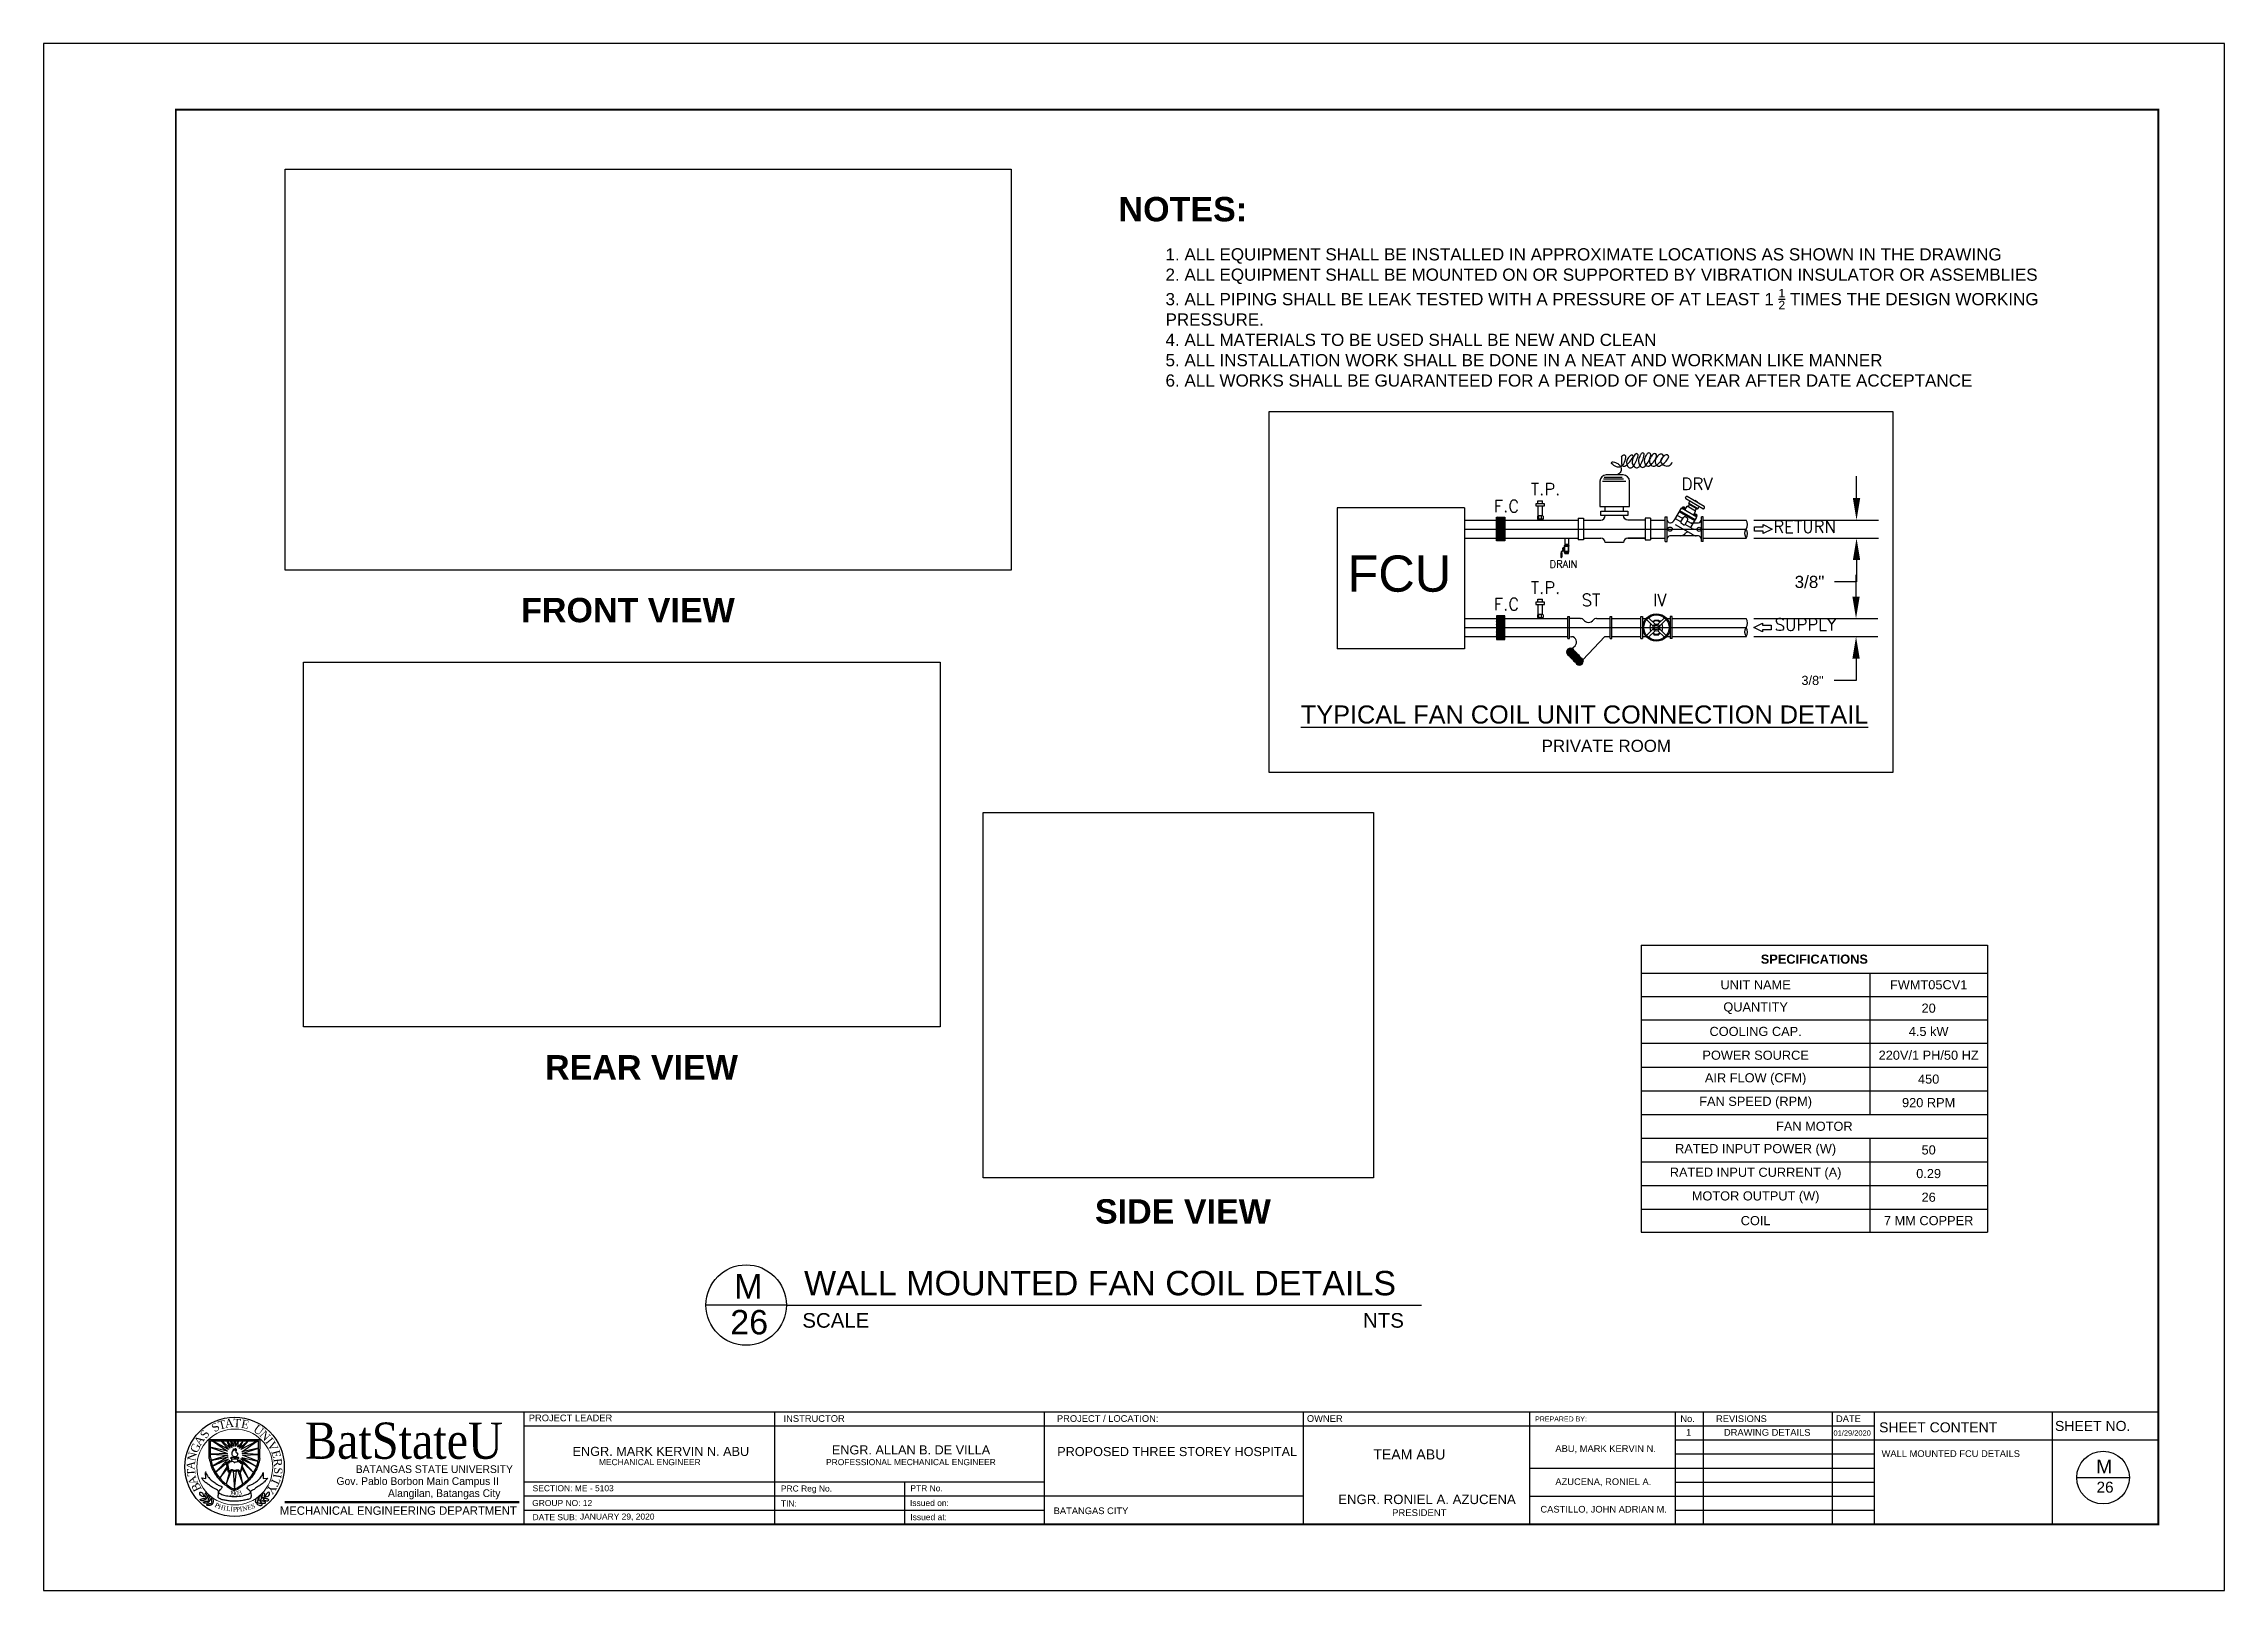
# Model space of a CAD drawing. Header units: inches. Extents: x 57.1 to 75, y 29.6 to 42.3.
import ezdxf
from ezdxf.enums import TextEntityAlignment as Align

# ---------------------------------------------------------------- set-up
doc = ezdxf.new("R2010")
doc.units = ezdxf.units.IN
doc.header["$MEASUREMENT"] = 0
for name, color, linetype in [('.1', 1, 'Continuous'), ('AC.REF.1ST.', 7, 'Continuous'), ('MH-SARR', 7, 'Continuous'), ('MH-VALVE', 7, 'Continuous'), ('template', 7, 'Continuous')]:
    doc.layers.add(name, color=color, linetype=linetype)
doc.styles.add('arial', font='arial.ttf')
doc.styles.add('CGOTHIC', font='GOTHIC.TTF')
doc.styles.add('GARAMOND', font='GARA.TTF')
doc.styles.add('ROMANS', font='romans.shx', dxfattribs={"width": 0.8, "height": 100})
doc.dimstyles.get("Standard").update_dxf_attribs({"dimtxt": 0.18, "dimasz": 0.18, "dimexe": 0.18, "dimexo": 0.0625, "dimgap": 0.09, "dimtad": 0, "dimtih": 1, "dimtoh": 1, "dimdec": 4, "dimzin": 0, "dimdsep": 46, "dimtxsty": 'Standard', "dimcen": 0.09, "dimadec": 0, "dimazin": 0, "dimtfac": 1, "dimtdec": 4, "dimtofl": 0, "dimtmove": 0, "dimatfit": 3, "dimfxl": 1, "dimtolj": 1, "dimtzin": 0, "dimarcsym": 0})
picture_1 = doc.add_image_def('image1.png', size_in_pixel=(846, 467))
picture_2 = doc.add_image_def('image2.png', size_in_pixel=(421, 394))
picture_3 = doc.add_image_def('image3.png', size_in_pixel=(700, 401))

msp = doc.modelspace()

# ---------------------------------------------------------------- texts
at = {"style": 'ROMANS'}
for s, height, p in [('T.P.', 0.099, (69.26619, 38.56269)), ('DRV', 0.099, (70.50322, 38.60612)), ('F.C', 0.099, (68.96274, 38.42342)), ('RETURN', 0.099, (71.25611, 38.25552)), ('DRAIN', 0.05861, (69.42162, 37.96821)), ('T.P.', 0.099, (69.26619, 37.75471)), ('F.C', 0.099, (68.96274, 37.61909)), ('ST', 0.099, (69.68329, 37.65352)), ('IV', 0.099, (70.26893, 37.65352)), ('SUPPLY', 0.099, (71.26754, 37.45206))]:
    msp.add_text(s, height=height, dxfattribs=at).set_placement(p)
at = {"ltscale": 0.02, "style": 'arial'}
for s, height, p in [('FCU', 0.297, (67.76099, 37.77131)), ('%%UTYPICAL FAN COIL UNIT CONNECTION DETAIL', 0.1485, (67.37896, 36.68966))]:
    msp.add_text(s, height=height, dxfattribs=at).set_placement(p)
at = {"attachment_point": 1, "style": 'arial'}
for s, width, gutter_width, heights, insert, char_height in [('{\\fArial|b1|i0|c0|p34;NOTES:}', 6.3751209, 0, [0.43703], (65.8828, 41.0098), 0.2), ('\\A1;1. ALL EQUIPMENT SHALL BE INSTALLED IN APPROXIMATE LOCATIONS AS SHOWN IN THE DRAWING\\P2. ALL EQUIPMENT SHALL BE MOUNTED ON OR SUPPORTED BY VIBRATION INSULATOR OR ASSEMBLIES\\P3. ALL PIPING SHALL BE LEAK TESTED WITH A PRESSURE OF AT LEAST 1 {\\H0.7x;\\S1/2;} TIMES THE DESIGN WORKING PRESSURE.\\P4. ALL MATERIALS TO BE USED SHALL BE NEW AND CLEAN\\P5. ALL INSTALLATION WORK SHALL BE DONE IN A NEAT AND WORKMAN LIKE MANNER \\P6. ALL WORKS SHALL BE GUARANTEED FOR A PERIOD OF ONE YEAR AFTER DATE ACCEPTANCE', 7.1750681, 1, [0], (66.26848, 40.58906), 0.1), ('{\\fArial|b1|i0|c0|p34;FRONT VIEW}', 2.5565789, 1, [0], (60.97998, 37.72053), 0.2), ('{\\fArial|b1|i0|c0|p34;REAR VIEW}', 2.5565789, 1, [0], (61.17644, 33.96931), 0.2), ('{\\fArial|b1|i0|c0|p34;SIDE VIEW}', 2.5565789, 1, [0], (65.68924, 32.78723), 0.2), ('M', 0.2, 1, [0], (62.72861, 32.17233), 0.2), ('WALL MOUNTED FAN COIL DETAILS', 5.5498971, 1, [0], (63.30184, 32.1989), 0.2), ('26', 0.2, 1, [0], (62.69644, 31.87843), 0.2), ('SCALE                                                                                       NTS', 5.0445619, 1, [0], (63.28821, 31.85305), 0.12)]:
    msp.add_mtext_dynamic_manual_height_columns(s, width=width, gutter_width=gutter_width, heights=heights, dxfattribs=dict(at, insert=insert, char_height=char_height))
at = {"insert": (69.35559, 36.55651), "char_height": 0.099, "attachment_point": 1}
msp.add_mtext_dynamic_manual_height_columns('{\\fArial|b0|i0|c0|p34;PRIVATE ROOM}', width=1.4492577, gutter_width=1, heights=[0], dxfattribs=at)
at = {"layer": 'template', "style": 'arial'}
for s, height, p in [('PROJECT LEADER', 0.0548152, (61.04333, 30.9655)), ('INSTRUCTOR', 0.054804, (63.13412, 30.96062)), ('PROJECT / LOCATION:', 0.0548037, (65.37707, 30.96062)), ('PROJECT / LOCATION:', 0.0548037, (65.37707, 30.96062)), ('PROJECT / LOCATION:', 0.0548037, (65.37707, 30.96062)), ('OWNER', 0.054804, (67.42855, 30.96062)), ('PREPARED BY: ', 0.0411027, (69.30176, 30.9638)), ('No.', 0.054804, (70.4931, 30.95922)), ('REVISIONS', 0.054804, (70.78608, 30.95922)), ('DATE', 0.054804, (71.77055, 30.95922)), ('SHEET NO.', 0.082205, (73.56764, 30.88604)), ('1', 0.0548, (70.54037, 30.84751)), ('DRAWING DETAILS', 0.0548037, (70.85099, 30.84669)), ('01/29/2020', 0.043843, (71.7499, 30.84687)), ('SHEET CONTENT', 0.0822055, (72.12434, 30.87463)), ('ENGR. MARK KERVIN N. ABU', 0.0743713, (61.40283, 30.68125)), ('MECHANICAL ENGINEER', 0.0495808, (61.61853, 30.60539)), ('PROFESSIONAL MECHANICAL ENGINEER', 0.0495808, (63.48269, 30.60539)), ('ENGR. ALLAN B. DE VILLA', 0.0743713, (63.53054, 30.69343)), ('PROPOSED THREE STOREY HOSPITAL', 0.0743713, (65.37976, 30.67973)), ('TEAM ABU', 0.082887, (67.97304, 30.65195)), ('ABU, MARK KERVIN N.', 0.0548037, (69.46761, 30.71357)), ('WALL MOUNTED FCU DETAILS', 0.0548037, (72.14444, 30.67259)), ('M', 0.1125, (73.90598, 30.53694)), ('SECTION: ME - 5103', 0.0495808, (61.07475, 30.39132)), ('PRC Reg No.', 0.0495808, (63.11228, 30.38893)), ('PTR No.', 0.049581, (64.17481, 30.39132)), ('AZUCENA, RONIEL A.', 0.0548037, (69.46761, 30.44218)), ('26', 0.090004, (73.90868, 30.3796)), ('GROUP NO: 12', 0.0495808, (61.07142, 30.26999)), ('TIN:', 0.049581, (63.11228, 30.26591)), ('Issued on:', 0.049581, (64.17148, 30.26999)), ('BATANGAS CITY', 0.0548037, (65.35048, 30.20364)), ('ENGR. RONIEL A. AZUCENA', 0.0775818, (67.6854, 30.28607)), ('PRESIDENT', 0.055859, (68.12761, 30.18794)), ('CASTILLO, JOHN ADRIAN M.', 0.0548037, (69.34503, 30.21642)), ('DATE SUB:', 0.049581, (61.07417, 30.15402)), ('JANUARY 29, 2020', 0.0495808, (61.46293, 30.15878)), ('Issued at:', 0.049581, (64.17426, 30.15402))]:
    msp.add_text(s, height=height, dxfattribs=at).set_placement(p)
at = {"layer": 'template', "width": 1}
for s, height, style, p in [('BatStateU', 0.297489, 'GARAMOND', (60.01841, 30.65769)), ('BATANGAS STATE UNIVERSITY', 0.0633222, 'CGOTHIC', (60.26827, 30.54114)), ('Gov. Pablo Borbon Main Campus II', 0.0633222, 'CGOTHIC', (60.13143, 30.44287)), ('Alangilan, Batangas City', 0.0633222, 'CGOTHIC', (60.3492, 30.34389))]:
    msp.add_text(s, height=height, dxfattribs=dict(at, style=style)).set_placement(p, align=Align.CENTER)
at = {"layer": 'template', "attachment_point": 1}
for s, insert, char_height, width, rotation in [('{\\fTimes New Roman|b0|i0|c0|p18;T}', (58.48699, 30.96236), 0.0679829, 5.3490982, 14.44799), ('{\\fTimes New Roman|b0|i0|c0|p18;A}', (58.54524, 30.97984), 0.0679829, 5.3490982, 5.718517), ('{\\fTimes New Roman|b0|i0|c0|p18;T}', (58.62026, 30.9861), 0.0679829, 0.057557, 356.815034), ('{\\fTimes New Roman|b0|i0|c0|p18;E}', (58.69175, 30.98091), 0.0679829, 5.3490982, 348.690449), ('{\\fTimes New Roman|b0|i0|c0|p18;G}', (58.26089, 30.72706), 0.0679829, 5.3490982, 65.934744), ('{\\fTimes New Roman|b0|i0|c0|p18;A}', (58.29056, 30.7968), 0.0679829, 5.3490982, 56.110392), ('{\\fTimes New Roman|b0|i0|c0|p18;S}', (58.34018, 30.85573), 0.0679829, 5.3490982, 56.110392), ('{\\fTimes New Roman|b0|i0|c0|p18;S}', (58.43007, 30.9305), 0.0679829, 5.3490982, 33.231794), ('{\\fTimes New Roman|b0|i0|c0|p18;U}', (58.8165, 30.94332), 0.0679829, 5.3490982, 323.501255), ('{\\fTimes New Roman|b0|i0|c0|p18;N}', (58.87718, 30.89696), 0.0679829, 5.3490982, 314.135636), ('{\\fTimes New Roman|b0|i0|c0|p18;I}', (58.93129, 30.84035), 0.0679829, 5.3490982, 308.645401), ('{\\fTimes New Roman|b0|i0|c0|p18;V}', (58.95498, 30.80985), 0.0679829, 5.3490982, 298.200173), ('{\\fTimes New Roman|b0|i0|c0|p18;A}', (58.23306, 30.56975), 0.0679829, 5.3490982, 85.537049), ('{\\fTimes New Roman|b0|i0|c0|p18;N}', (58.2386, 30.64807), 0.0679829, 5.3490982, 77.561612), ('{\\fTimes New Roman|b0|i0|c0|p18;E}', (58.99547, 30.73565), 0.0679829, 5.3490982, 285.478678), ('{\\fTimes New Roman|b0|i0|c0|p18;R}', (59.01494, 30.66506), 0.0679829, 5.3490982, 276.199548), ('{\\fTimes New Roman|b0|i0|c0|p18;T}', (58.24221, 30.51189), 0.0679829, 5.3490982, 94.266522), ('{\\fTimes New Roman|b0|i0|c0|p18;A}', (58.26641, 30.43391), 0.0679829, 5.3490982, 110.366728), ('{\\fTimes New Roman|b0|i0|c0|p18;B}', (58.29914, 30.37876), 0.0679829, 5.3490982, 115.184082), ('{\\fTimes New Roman|b0|i0|c0|p18;Y}', (58.98035, 30.41924), 0.0679829, 5.3490982, 237.493978), ('{\\fTimes New Roman|b0|i0|c0|p18;T}', (59.00748, 30.48263), 0.0679829, 5.3490982, 245.977986), ('{\\fTimes New Roman|b0|i0|c0|p18;I}', (59.01595, 30.52668), 0.0679829, 5.3490982, 259.810801), ('{\\fTimes New Roman|b0|i0|c0|p18;S}', (59.02346, 30.58539), 0.0679829, 5.3490982, 266.058573), ('{\\fTimes New Roman|b0|i0|c0|p18;P}', (58.47854, 30.29963), 0.0380704, 5.3490982, 333.244975), ('{\\fTimes New Roman|b0|i0|c0|p18;P}', (58.4796, 30.29963), 0.0380704, 5.3490982, 333.244975), ('{\\fTimes New Roman|b0|i0|c0|p18;H}', (58.50237, 30.28617), 0.0380704, 5.3490982, 342.36893), ('{\\fTimes New Roman|b0|i0|c0|p18;I}', (58.54116, 30.27358), 0.0380704, 5.3490982, 350.744632), ('{\\fTimes New Roman|b0|i0|c0|p18;L}', (58.56463, 30.27009), 0.0380704, 5.3490982, 350.696744), ('{\\fTimes New Roman|b0|i0|c0|p18;1}', (58.59063, 30.39766), 0.0380704, 5.3490982, 350.696744), ('{\\fTimes New Roman|b0|i0|c0|p18;I}', (58.59637, 30.26413), 0.0380704, 5.3490982, 357.832532), ('{\\fTimes New Roman|b0|i0|c0|p18;9}', (58.60535, 30.39375), 0.0380704, 5.3490982, 359.89652), ('{\\fTimes New Roman|b0|i0|c0|p18;P}', (58.61548, 30.26237), 0.0380704, 5.3490982, 359.89652), ('{\\fTimes New Roman|b0|i0|c0|p18;0}', (58.63358, 30.39296), 0.0380704, 5.3490982, 359.89652), ('{\\fTimes New Roman|b0|i0|c0|p18;P}', (58.63951, 30.26113), 0.0380704, 5.3490982, 7.516181), ('{\\fTimes New Roman|b0|i0|c0|p18;3}', (58.65416, 30.39341), 0.0380704, 5.3490982, 14.572685), ('{\\fTimes New Roman|b0|i0|c0|p18;I}', (58.66862, 30.26251), 0.0380704, 5.3490982, 9.039112), ('{\\fTimes New Roman|b0|i0|c0|p18;N}', (58.68824, 30.26423), 0.0380704, 5.3490982, 12.924469), ('{\\fTimes New Roman|b0|i0|c0|p18;E}', (58.7284, 30.27437), 0.0380704, 5.3490982, 14.572685), ('{\\fTimes New Roman|b0|i0|c0|p18;S}', (58.76068, 30.28367), 0.0380704, 5.3490982, 14.572685)]:
    msp.add_mtext(s, dxfattribs=dict(at, insert=insert, char_height=char_height, width=width, rotation=rotation))
at = {"layer": 'template', "linetype": 'Continuous', "lineweight": 0, "insert": (59.00073, 30.26726), "char_height": 0.0692257, "width": 2.1973377, "attachment_point": 1}
msp.add_mtext('{\\fCentury Gothic|b0|i0|c0|p34;\\C7;MECHANICAL ENGINEERING DEPARTMENT}', dxfattribs=at)

# ---------------------------------------------------------------- blocks, each defined once
blk = doc.blocks.new('*T3')
at = {"color": 0, "linetype": 'ByBlock', "lineweight": -2, "transparency": 16777216}
for p, q in [((0, 0), (2.84, 0)), ((0, 0), (0, -2.354)), ((2.84, 0), (2.84, -2.354)), ((0, -0.229), (2.84, -0.229)), ((1.875, -0.229), (1.875, -1.388)), ((0, -0.419), (2.84, -0.419)), ((0, -0.612), (2.84, -0.612)), ((0, -0.802), (2.84, -0.802)), ((0, -1.001), (2.84, -1.001)), ((0, -1.195), (2.84, -1.195)), ((0, -1.388), (2.84, -1.388)), ((0, -1.583), (2.84, -1.583)), ((1.875, -1.583), (1.875, -2.354)), ((0, -1.776), (2.84, -1.776)), ((0, -1.97), (2.84, -1.97)), ((0, -2.164), (2.84, -2.164)), ((0, -2.354), (2.84, -2.354))]:
    blk.add_line(p, q, dxfattribs=at)
at = {"color": 0, "transparency": 16777216, "char_height": 0.075, "attachment_point": 5, "style": 'arial'}
for s, insert, width in [('{\\fArial|b1|i0|c0|p34;SPECIFICATIONS}', (1.42, -0.114), 2.75016), ('UNIT NAME', (0.938, -0.324), 1.785), ('FWMT05CV1', (2.358, -0.324), 0.87516), ('{\\fArial|b0|i0|c0|p34;QUANTITY}', (0.938, -0.516), 1.785), ('{\\fArial|b0|i0|c0|p34;20}', (2.358, -0.516), 0.87516), ('COOLING CAP.', (0.938, -0.707), 1.785), ('{\\fArial|b0|i0|c0|p34;4.5 kW}', (2.358, -0.707), 0.87516), ('POWER SOURCE', (0.938, -0.902), 1.785), ('{\\fArial|b0|i0|c0|p34;220V/1 PH/50 HZ}', (2.358, -0.902), 0.87516), ('AIR FLOW (CFM)', (0.938, -1.098), 1.785), ('{\\fArial|b0|i0|c0|p34;450}', (2.358, -1.098), 0.87516), ('FAN SPEED (RPM)', (0.938, -1.291), 1.785), ('{\\fArial|b0|i0|c0|p34;920 RPM}', (2.358, -1.291), 0.87516), ('FAN MOTOR', (1.42, -1.485), 2.75016), ('RATED INPUT POWER (W)', (0.938, -1.679), 1.785), ('{\\fArial|b0|i0|c0|p34;50}', (2.358, -1.679), 0.87516), ('RATED INPUT CURRENT (A)', (0.938, -1.873), 1.785), ('{\\fArial|b0|i0|c0|p34;0.29}', (2.358, -1.873), 0.87516), ('MOTOR OUTPUT (W)', (0.938, -2.067), 1.785), ('{\\fArial|b0|i0|c0|p34;26}', (2.358, -2.067), 0.87516), ('COIL', (0.938, -2.259), 1.785), ('7 MM COPPER', (2.358, -2.259), 0.87516)]:
    blk.add_mtext(s, dxfattribs=dict(at, insert=insert, width=width))
blk = doc.blocks.new('1')
at = {"layer": 'AC.REF.1ST.'}
blk.add_hatch(color=256, dxfattribs=at).paths.add_polyline_path([(-37, 0, 1), (37, 0, 1)])
for radius in [46.8, 37.3]:
    blk.add_circle((0, 0), radius, dxfattribs=at)
blk = doc.blocks.new('V-BOOL')
at = {"layer": 'MH-VALVE'}
for p, q in [((-186, 75, 0), (-186, 70, 0)), ((-125, 80, 0), (-181, 80, 0)), ((-125, 65, 0), (-181, 65, 0)), ((-132, 25), (-132, -25)), ((-132, 25), (-112, 25)), ((-132, 8, 0), (-112, 8, 0)), ((-125, 80, 0), (-125, 65, 0)), ((-112, 75, 0), (-125, 75, 0)), ((-114, 70, 0), (-125, 70, 0)), ((-84, 44, 0), (-112, 69, 0)), ((-112, 33), (-101, 33)), ((-112, 33), (-112, -33, 0)), ((-82, 49, 0), (-110, 75, 0)), ((-101, 33), (-101, -33, 0)), ((-101, 30), (-30, 30)), ((-101, 25), (-30, 25)), ((-51, 43, 0), (-82, 43, 0)), ((-51, 48, 0), (-80, 48, 0)), ((-76, 48, 0), (-76, 59, 0)), ((-56, 59, 0), (-76, 59, 0)), ((-71, 48, 0), (-71, 59, 0)), ((-71, 30), (-71, 43, 0)), ((-61, 48, 0), (-61, 59, 0)), ((-61, 30), (-61, 43, 0)), ((-56, 48, 0), (-56, 59, 0)), ((-51, 43, 0), (-51, 48, 0)), ((-20, 33), (-30, 33)), ((-30, 33), (-30, -33, 0)), ((-20, 33), (-20, -33, 0)), ((0, 25), (-20, 25)), ((0, 8, 0), (-20, 8, 0)), ((0, 25), (0, -25)), ((-132, -11, 0), (-112, -11, 0)), ((-132, -25), (-112, -25)), ((-112, -33, 0), (-101, -33, 0)), ((-101, -25), (-30, -25)), ((-101, -30), (-30, -30)), ((-20, -33, 0), (-30, -33, 0)), ((0, -11, 0), (-20, -11, 0)), ((0, -25), (-20, -25))]:
    blk.add_line(p, q, dxfattribs=at)
for centre, radius, start, end in [((-181, 75, 0), 5.07, 90, 180), ((-181, 70, 0), 5.07, 180, 270), ((-114, 68, 0), 2.54, 45, 90), ((-112, 73, 0), 2.54, 45, 90), ((-82, 46, 0), 2.54, 225, 270), ((-80, 51, 0), 2.54, 225, 270)]:
    blk.add_arc(centre, radius, start, end, dxfattribs=at)
blk = doc.blocks.new('M-ARR01')
at = {"layer": 'MH-SARR'}
blk.add_lwpolyline([(-7, 0.88), (-7, -0.88), (-3.5, -0.88), (-3.5, -1.75), (0, 0), (-3.5, 1.75), (-3.5, 0.88)], close=True, dxfattribs=at)
blk = doc.blocks.new('*D7')
at = {"color": 0, "lineweight": -2, "transparency": 16777216}
for p, q in [((71.939, 38.539), (71.939, 38.719)), ((71.095, 38.359), (72.119, 38.359)), ((71.095, 38.211), (72.119, 38.211)), ((71.939, 38.031), (71.939, 37.851)), ((71.939, 37.851), (71.759, 37.851))]:
    blk.add_line(p, q, dxfattribs=at)
at = {"color": 0, "transparency": 16777216}
for points in [[(71.909, 38.539), (71.969, 38.539), (71.939, 38.359)], [(71.909, 38.031), (71.969, 38.031), (71.939, 38.211)]]:
    blk.add_solid(points, dxfattribs=at)
at = {"layer": 'Defpoints', "color": 0, "transparency": 16777216}
for p in [(71.033, 38.359), (71.033, 38.211), (71.939, 38.211)]:
    blk.add_point(p, dxfattribs=at)
at = {"color": 0, "transparency": 16777216, "insert": (71.553, 37.851), "char_height": 0.18, "attachment_point": 5}
blk.add_mtext('\\A1;{\\fArial|b0|i0|c0|p34;\\H0.55556x;3/8"}', dxfattribs=at)
blk = doc.blocks.new('*D8')
at = {"color": 0, "lineweight": -2, "transparency": 16777216}
for p, q in [((71.935, 37.731), (71.935, 37.911)), ((71.095, 37.551), (72.115, 37.551)), ((71.096, 37.403), (72.115, 37.403)), ((71.935, 37.223), (71.935, 37.043)), ((71.935, 37.043), (71.755, 37.043))]:
    blk.add_line(p, q, dxfattribs=at)
at = {"color": 0, "transparency": 16777216}
for points in [[(71.905, 37.731), (71.965, 37.731), (71.935, 37.551)], [(71.905, 37.223), (71.965, 37.223), (71.935, 37.403)]]:
    blk.add_solid(points, dxfattribs=at)
at = {"layer": 'Defpoints', "color": 0, "transparency": 16777216}
for p in [(71.033, 37.551), (71.033, 37.403), (71.935, 37.403)]:
    blk.add_point(p, dxfattribs=at)
at = {"color": 0, "transparency": 16777216, "insert": (71.578, 37.043), "char_height": 0.18, "width": 0.18337, "attachment_point": 5}
blk.add_mtext('\\A1;{\\fArial|b0|i0|c0|p34;\\H0.41667x;3/8"}', dxfattribs=at)

# ---------------------------------------------------------------- dimensions: what is measured, and where the dimension line sits
for base, p1, p2, text, picture, middle in [((71.93868, 38.21132), (71.03294, 38.35945), (71.03294, 38.21132), '{\\fArial|b0|i0|c0|p34;\\H0.55556x;3/8"}', '*D7', (71.55299, 37.85132)), ((71.93453, 37.40297), (71.03294, 37.55147), (71.03322, 37.40297), '{\\fArial|b0|i0|c0|p34;\\H0.41667x;3/8"}', '*D8', (71.57776, 37.04297))]:
    dim = msp.add_linear_dim(base=base, p1=p1, p2=p2, angle=90, text=text, dimstyle='Standard')
    dim.commit()
    dim.dimension.update_dxf_attribs({"geometry": picture, "text_midpoint": middle})

# ---------------------------------------------------------------- hatches: boundary and pattern name
at = {"ltscale": 0.02}
h = msp.add_hatch(dxfattribs=at)
h.set_pattern_fill('AR-HBONE', color=256, scale=8.44176e-05, style=0)
h.set_pattern_definition([(315, (765.380787, 221.459138), (1e-18, -0.01212947307), [0.025730498, -0.00857683266]), (225, (765.386852, 221.453073), (1e-18, -0.01212947307), [0.025730498, -0.00857683266])])
h.paths.add_polyline_path([(69.05196, 38.28552), (69.05196, 38.18843), (68.98443, 38.18843), (68.98443, 38.28552)])
h.paths.add_polyline_path([(69.05196, 38.28552), (68.98443, 38.28552), (68.98443, 38.38259), (69.05196, 38.38259)])
h = msp.add_hatch(dxfattribs=at)
h.set_pattern_fill('AR-HBONE', color=256, scale=8.44176e-05, style=0)
h.set_pattern_definition([(45, (765.380787, -145.69671), (1e-18, 0.01212947307), [0.025730498, -0.00857683266]), (135, (765.386852, -145.690645), (1e-18, 0.01212947307), [0.025730498, -0.00857683266])])
h.paths.add_polyline_path([(69.05196, 37.47691), (69.05196, 37.574), (68.98443, 37.574), (68.98443, 37.47691)])
h.paths.add_polyline_path([(69.05196, 37.47691), (68.98443, 37.47691), (68.98443, 37.37984), (69.05196, 37.37984)])

# ---------------------------------------------------------------- linework, layer by layer
at = {"layer": '.1', "color": 0}
msp.add_line((74.95767, 42.26777), (57.06194, 42.26777), dxfattribs=at)
at = {"ltscale": 0.02}
for p, q in [((69.32465, 38.49238), (69.32465, 38.51694)), ((69.32465, 38.51694), (69.3614, 38.51694)), ((69.3614, 38.49238), (69.3614, 38.51694)), ((70.53505, 38.54345), (70.53823, 38.54895)), ((70.67707, 38.45232), (70.53795, 38.53265)), ((70.68879, 38.47116), (70.54903, 38.55185)), ((70.55781, 38.46731), (70.56866, 38.48611)), ((70.63792, 38.45221), (70.56256, 38.49572)), ((70.56348, 38.49823), (70.572, 38.51299)), ((70.62882, 38.45138), (70.56638, 38.48743)), ((70.61222, 38.51537), (70.6153, 38.52071)), ((70.61222, 38.51537), (70.6153, 38.52071)), ((70.63529, 38.50916), (70.6153, 38.52071)), ((70.63221, 38.50383), (70.63529, 38.50916)), ((70.63221, 38.50383), (70.63529, 38.50916)), ((68.72129, 38.45863), (67.67771, 38.45863)), ((67.67771, 38.45863), (67.67771, 37.3038)), ((68.72129, 38.45863), (68.72129, 37.3038)), ((69.31978, 38.39071), (69.31978, 38.36769)), ((69.36085, 38.3927), (69.32567, 38.39273)), ((69.36091, 38.36565), (69.32567, 38.36567)), ((69.36093, 38.39275), (69.32569, 38.39273)), ((69.33144, 38.36799), (69.33144, 38.39041)), ((69.35475, 38.36797), (69.35475, 38.39038)), ((69.3664, 38.39068), (69.3664, 38.36766)), ((69.65503, 38.37399), (69.65503, 38.19605)), ((70.24816, 38.37399), (70.24816, 38.19605)), ((70.36989, 38.18397), (70.36989, 38.3843)), ((70.36989, 38.3843), (70.38471, 38.3843)), ((70.38471, 38.18397), (70.38471, 38.38427)), ((70.44787, 38.36235), (70.50262, 38.45718)), ((70.59733, 38.23733), (70.45223, 38.3211)), ((70.49819, 38.34401), (70.45251, 38.37038)), ((70.51401, 38.37142), (70.46833, 38.39779)), ((70.61093, 38.35201), (70.48416, 38.4252)), ((70.61621, 38.36114), (70.48943, 38.43434)), ((70.49819, 38.34401), (70.51929, 38.38055)), ((70.51919, 38.3197), (70.50205, 38.3296)), ((70.62939, 38.38398), (70.50262, 38.45718)), ((70.50626, 38.45508), (70.51102, 38.46333)), ((70.51082, 38.45244), (70.51928, 38.46709)), ((70.5139, 38.4641), (70.53081, 38.45435)), ((70.52624, 38.45698), (70.51847, 38.46147)), ((70.5307, 38.4605), (70.51928, 38.46709)), ((70.52224, 38.44585), (70.5307, 38.4605)), ((70.52681, 38.44321), (70.53158, 38.45146)), ((70.53049, 38.44109), (70.54867, 38.47258)), ((70.5336, 38.32356), (70.5547, 38.36011)), ((70.59142, 38.29018), (70.5336, 38.32356)), ((70.55084, 38.37452), (70.5337, 38.38441)), ((70.61786, 38.43264), (70.54867, 38.47258)), ((70.59511, 38.3246), (70.54943, 38.35097)), ((70.57922, 38.33576), (70.64222, 38.33576)), ((70.57928, 38.29719), (70.62939, 38.38398)), ((70.60151, 38.40009), (70.61864, 38.42975)), ((70.60518, 38.39796), (70.60995, 38.40622)), ((70.60975, 38.39532), (70.61821, 38.40997)), ((70.62973, 38.39723), (70.61283, 38.40699)), ((70.61568, 38.4339), (70.62654, 38.45269)), ((70.6174, 38.40435), (70.62517, 38.39987)), ((70.61821, 38.40997), (70.62963, 38.40338)), ((70.62117, 38.38873), (70.62963, 38.40338)), ((70.62574, 38.38609), (70.63051, 38.39435)), ((70.63963, 38.45427), (70.64815, 38.46902)), ((70.68077, 38.3843), (70.66595, 38.3843)), ((70.66595, 38.18397), (70.66595, 38.38427)), ((70.68077, 38.18397), (70.68077, 38.3843)), ((70.68788, 38.45522), (70.69107, 38.46075)), ((69.69997, 38.21088), (69.84038, 38.21088)), ((70.02574, 38.17381), (69.87745, 38.17381)), ((70.20345, 38.21088), (70.06281, 38.21088)), ((70.36989, 38.18397), (70.38471, 38.18397)), ((70.64211, 38.23026), (70.40811, 38.23026)), ((70.68077, 38.18397), (70.66595, 38.18397)), ((69.31978, 37.58273), (69.31978, 37.55971)), ((69.32465, 37.6844), (69.32465, 37.70896)), ((69.32465, 37.70896), (69.3614, 37.70896)), ((69.36085, 37.58472), (69.32567, 37.58474)), ((69.36093, 37.58477), (69.32569, 37.58474)), ((69.33144, 37.56001), (69.33144, 37.58243)), ((69.35475, 37.55998), (69.35475, 37.5824)), ((69.3614, 37.6844), (69.3614, 37.70896)), ((69.3664, 37.5827), (69.3664, 37.55968)), ((69.36091, 37.55766), (69.32567, 37.55769)), ((69.56985, 37.38718), (69.56985, 37.56727)), ((69.56985, 37.56727), (69.58467, 37.56727)), ((69.58467, 37.38718), (69.58467, 37.56727)), ((69.6743, 37.55147), (69.58467, 37.55147)), ((69.58467, 37.40297), (69.60035, 37.40181)), ((69.6743, 37.55147), (69.68029, 37.55134)), ((69.69259, 37.21175), (69.87385, 37.40297)), ((69.80439, 37.55147), (69.7984, 37.55134)), ((69.80439, 37.55147), (69.91659, 37.55147)), ((69.87385, 37.40297), (69.91659, 37.40297)), ((69.91659, 37.38718), (69.91659, 37.56727)), ((69.91659, 37.56727), (69.93141, 37.56727)), ((69.93141, 37.38718), (69.93141, 37.56727)), ((70.16819, 37.38717), (70.16819, 37.56727)), ((70.16819, 37.56727), (70.18301, 37.56727)), ((70.18301, 37.56727), (70.18301, 37.38717)), ((70.18301, 37.55166), (70.21208, 37.55166)), ((70.18301, 37.40316), (70.21209, 37.40316)), ((70.27032, 37.48866), (70.21629, 37.54269)), ((70.27032, 37.46616), (70.21629, 37.41213)), ((70.28539, 37.50373), (70.23136, 37.55776)), ((70.28539, 37.45108), (70.23136, 37.39705)), ((70.25978, 37.52935), (70.27379, 37.52935)), ((70.2646, 37.43253), (70.27685, 37.42312)), ((70.27379, 37.52935), (70.28469, 37.53772)), ((70.27685, 37.42312), (70.27685, 37.41709)), ((70.27685, 37.41709), (70.31644, 37.41709)), ((70.28469, 37.53772), (70.3086, 37.53772)), ((70.36192, 37.55776), (70.3079, 37.50373)), ((70.3079, 37.45108), (70.36192, 37.39705)), ((70.3195, 37.52935), (70.3086, 37.53772)), ((70.32869, 37.43253), (70.31644, 37.42312)), ((70.31644, 37.42312), (70.31644, 37.41709)), ((70.33351, 37.52935), (70.3195, 37.52935)), ((70.377, 37.54269), (70.32297, 37.48866)), ((70.32297, 37.46616), (70.377, 37.41213)), ((70.3812, 37.55166), (70.41027, 37.55166)), ((70.3812, 37.40316), (70.41028, 37.40316)), ((70.41027, 37.56727), (70.41028, 37.38717)), ((70.4251, 37.56727), (70.41027, 37.56727)), ((70.4251, 37.38717), (70.4251, 37.56727)), ((68.72129, 37.3038), (67.67771, 37.3038)), ((69.56985, 37.38718), (69.58467, 37.38718)), ((69.58066, 37.28917), (69.6005, 37.30812)), ((69.58066, 37.28917), (69.6774, 37.18792)), ((69.59058, 37.29865), (69.68732, 37.1974)), ((69.6005, 37.30812), (69.69724, 37.20688)), ((69.60403, 37.30443), (69.62901, 37.32829)), ((69.91659, 37.38718), (69.93141, 37.38718)), ((70.16819, 37.38717), (70.18301, 37.38717)), ((70.4251, 37.38717), (70.41028, 37.38717)), ((69.6774, 37.18792), (69.69724, 37.20688))]:
    msp.add_line(p, q, dxfattribs=at)
for p, q in [((68.72129, 38.35927), (68.98443, 38.35927)), ((70.24816, 38.35945), (70.36989, 38.35945)), ((70.68077, 38.35945), (71.03294, 38.35945)), ((68.72129, 38.28502), (71.03294, 38.28502)), ((68.72129, 38.21077), (68.98443, 38.21077)), ((69.54508, 38.21095), (69.54508, 38.16208)), ((69.57438, 38.21095), (69.57438, 38.16208)), ((70.24816, 38.21095), (70.36989, 38.21095)), ((70.68077, 38.21095), (71.03322, 38.21095)), ((68.72129, 37.55166), (68.98443, 37.55166)), ((68.72129, 37.47741), (71.03294, 37.47741)), ((68.72129, 37.40316), (68.98443, 37.40316)), ((69.93141, 37.55147), (70.16819, 37.55147)), ((69.93141, 37.40297), (70.16819, 37.40297)), ((63.15726, 31.9187), (62.49672, 31.9187)), ((63.15726, 31.9187), (68.3692, 31.9187))]:
    msp.add_line(p, q)
at = {"linetype": 'ByBlock', "lineweight": -2}
for p, q in [((69.05196, 38.35945), (69.65503, 38.35945)), ((69.05196, 38.21095), (69.65503, 38.21095)), ((69.05196, 37.55147), (69.56985, 37.55147)), ((70.4251, 37.55147), (71.03556, 37.55147)), ((70.4251, 37.40297), (71.03557, 37.40297))]:
    msp.add_line(p, q, dxfattribs=at)
at = {"linetype": 'ByBlock'}
msp.add_line((69.05196, 37.40297), (69.56985, 37.40297), dxfattribs=at)
at = {"ltscale": 0.02}
for points in [[(72.24004, 39.24589), (67.11502, 39.24589), (67.11502, 36.29166), (72.24004, 36.29166)], [(68.98443, 38.18843), (68.98443, 38.38259), (69.05196, 38.38259), (69.05196, 38.18843)], [(68.98443, 37.574), (68.98443, 37.37984), (69.05196, 37.37984), (69.05196, 37.574)]]:
    msp.add_lwpolyline(points, close=True, dxfattribs=at)
for points in [[(70.01093, 38.87605, -0.1056221), (70.01942, 38.88823, -0.12427053), (70.03053, 38.89436, -0.48185276), (70.04224, 38.88562, -0.10540116), (70.03252, 38.83166, -0.16439886), (70.00251, 38.79704, -0.23594285), (69.96977, 38.79483, -0.09435776), (69.92899, 38.82179, -0.46902019), (69.92993, 38.83365, -0.21088712), (69.94258, 38.8362, -0.06618692), (69.97973, 38.8227, -0.16327549), (70.0017, 38.79987, -0.15039186), (70.00662, 38.76597, -0.20991555), (69.98888, 38.73818, -0.18387661), (69.95256, 38.72987)], [(70.01093, 38.87605, -0.00893972), (70.01044, 38.82079, 0.61060665), (70.04641, 38.80535, 0.09236128), (70.10398, 38.87431, 0.5195942), (70.09529, 38.89244, 0.21510422), (70.08471, 38.88964, 0.06621207), (70.06128, 38.86483, 0.31484239), (70.06036, 38.8, 0.51598399), (70.10592, 38.79898, 0.10525733), (70.1469, 38.88818, 0.60634604), (70.1293, 38.90306, 0.16014495), (70.11672, 38.89233, 0.06199069), (70.09954, 38.85421, 0.29344256), (70.11581, 38.79573, 0.45384225), (70.15906, 38.8011, 0.1046108), (70.19753, 38.8956, 0.68758787), (70.17818, 38.90731, 0.10807266), (70.16423, 38.89057, 0.06015031), (70.15055, 38.85421, 0.26731359), (70.16657, 38.79912, 0.43223001), (70.20582, 38.8011, 0.12738545), (70.25032, 38.89303, 0.69709509), (70.22707, 38.90731, 0.09276946), (70.21247, 38.89062, 0.06252569), (70.19944, 38.86058, 0.24576907), (70.20982, 38.80878, 0.41771206), (70.24407, 38.80535, 0.14186764), (70.29789, 38.88448, 0.67194129), (70.27596, 38.90306, 0.10584439), (70.2613, 38.89093, 0.06046512), (70.24407, 38.8627, 0.29106368), (70.25128, 38.81133, 0.37779629), (70.29296, 38.80535, 0.14884823), (70.35309, 38.87743, 0.61219665), (70.33334, 38.90093, 0.13394819), (70.31243, 38.88969, 0.08686392), (70.29083, 38.86058, 0.28111941), (70.29477, 38.81341, 0.37737299), (70.33122, 38.80535, 0.1470472), (70.39573, 38.87125, 0.63652847), (70.37798, 38.89456, 0.12320854), (70.35886, 38.88512, 0.07335685), (70.33547, 38.85845, 0.30375474), (70.33596, 38.8277, 0.1975053), (70.37373, 38.80323, 0.17555964), (70.40563, 38.80846, 0.17499546), (70.42687, 38.83297)], [(69.69997, 38.35916), (69.84038, 38.35916, 0.41421356), (69.87745, 38.39623), (69.84038, 38.39623), (69.84038, 38.4333), (70.06281, 38.4333), (70.06281, 38.39623), (70.02574, 38.39623, -0.08276253)], [(70.20345, 38.35916), (70.06281, 38.35916, -0.41421356), (70.02574, 38.39623), (69.87745, 38.39623)]]:
    msp.add_lwpolyline(points, format="xyb", dxfattribs=at)
msp.add_lwpolyline([(69.83364, 38.47037), (70.07597, 38.47037), (70.07597, 38.67797, 0.41421356), (70.02407, 38.72987), (69.88554, 38.72987, 0.41421356), (69.83364, 38.67797)], format="xyb", close=True, dxfattribs=at)
for points in [[(69.85408, 38.67815), (70.0463, 38.67815)], [(69.86162, 38.69658), (70.02593, 38.69658)], [(69.86917, 38.71225), (70.01536, 38.71225)], [(69.30773, 38.4747), (69.37883, 38.47459), (69.37886, 38.49235), (69.30782, 38.49246), (69.30773, 38.4747)], [(69.32539, 38.39334), (69.32558, 38.47468)], [(69.32569, 38.35982), (69.32568, 38.36567)], [(69.36085, 38.35988), (69.36084, 38.36565)], [(69.36092, 38.39334), (69.36107, 38.47462)], [(69.65503, 38.37399), (69.69951, 38.37399), (69.69951, 38.19605), (69.65503, 38.19605)], [(69.87745, 38.4333), (69.87745, 38.47037)], [(70.02574, 38.4333), (70.02574, 38.47037)], [(70.24816, 38.37399), (70.20368, 38.37399), (70.20368, 38.19605), (70.24816, 38.19605)], [(69.69997, 38.21088), (69.84038, 38.21088)], [(70.06281, 38.21088), (70.20345, 38.21088)], [(69.30772, 37.66672), (69.37883, 37.66661), (69.37886, 37.68437), (69.30782, 37.68448), (69.30772, 37.66672)], [(69.32539, 37.58536), (69.32558, 37.66669)], [(69.36092, 37.58536), (69.36107, 37.66664)], [(69.32569, 37.55184), (69.32568, 37.55769)], [(69.36085, 37.5519), (69.36084, 37.55766)]]:
    msp.add_lwpolyline(points, dxfattribs=at)
for centre, radius in [((70.40937, 38.28502), 0.01709), ((70.64744, 38.2833), 0.01709), ((70.29664, 37.47741), 0.11253), ((70.29664, 37.47741), 0.10353), ((70.29664, 37.47741), 0.02863), ((70.29664, 37.47741), 0.01752)]:
    msp.add_circle(centre, radius, dxfattribs=at)
msp.add_circle((62.82699, 31.9187), 0.33027)
for centre, radius, start, end in [((70.5419, 38.5395), 0.00791, 150, 240), ((70.54508, 38.545), 0.00791, 60, 150), ((70.57034, 38.49428), 0.00791, 150, 240), ((69.32544, 38.38381), 0.00892, 47.72813, 129.303153), ((69.32544, 38.3746), 0.00892, 230.694253, 312.269275), ((69.34306, 38.36201), 0.03068, 67.610065, 112.258581), ((69.34313, 38.39636), 0.03068, 247.610065, 292.258581), ((69.36075, 38.38378), 0.00892, 50.694253, 132.269275), ((69.36075, 38.37457), 0.00892, 227.72813, 309.303153), ((70.41238, 38.36447), 0.02811, 190.267533, 260.370263), ((70.40944, 38.34715), 0.01055, 260.370263, 279.892961), ((70.40219, 38.38872), 0.05275, 279.892961, 330), ((70.50733, 38.33873), 0.01055, 150, 240), ((70.51285, 38.46228), 0.00211, 60, 150), ((70.51376, 38.46175), 0.00211, 330, 60), ((70.51742, 38.45964), 0.00211, 60, 150), ((70.52446, 38.32884), 0.01055, 240, 330), ((70.52843, 38.37528), 0.01055, 60, 150), ((70.52518, 38.45516), 0.00211, 330, 60), ((70.52884, 38.45305), 0.00211, 60, 150), ((70.52975, 38.45252), 0.00211, 330, 60), ((70.54556, 38.36538), 0.01055, 330, 60), ((70.61178, 38.40516), 0.00211, 60, 150), ((70.61269, 38.40463), 0.00211, 330, 60), ((70.61634, 38.40252), 0.00211, 60, 150), ((70.61681, 38.43081), 0.00211, 330, 60), ((70.62411, 38.39804), 0.00211, 330, 60), ((70.62776, 38.39593), 0.00211, 60, 150), ((70.63278, 38.45823), 0.00791, 240, 330), ((70.62868, 38.3954), 0.00211, 330, 60), ((70.63652, 38.36463), 0.02943, 281.179899, 0.844306), ((70.68103, 38.45918), 0.00791, 240, 330.024554), ((70.68422, 38.46471), 0.00791, 330.024554, 60.024554), ((69.84038, 38.17381), 0.03707, 0, 90), ((70.06281, 38.17381), 0.03707, 90, 180), ((70.41358, 38.20147), 0.02931, 100.743954, 169.999538), ((70.49496, 38.28301), 0.05275, 270, 326.488454), ((70.55213, 38.24515), 0.01582, 60, 146.488454), ((70.61779, 38.33587), 0.05275, 240, 270), ((70.62371, 38.28301), 0.05275, 240, 270), ((70.63664, 38.20147), 0.02931, 359.412191, 79.256046), ((69.32544, 37.57582), 0.00892, 47.72813, 129.303153), ((69.34306, 37.55403), 0.03068, 67.610065, 112.258581), ((69.36075, 37.5758), 0.00892, 50.694253, 132.269275), ((69.32544, 37.56661), 0.00892, 230.694253, 312.269275), ((69.34313, 37.58838), 0.03068, 247.610065, 292.258581), ((69.36075, 37.56659), 0.00892, 227.72813, 309.303153), ((69.6798, 37.5299), 0.02144, 33.642743, 88.698047), ((69.73934, 37.56953), 0.05008, 213.642743, 268.698047), ((69.73934, 37.56953), 0.05008, 268.698047, 326.357257), ((69.79888, 37.5299), 0.02144, 91.301953, 146.357257), ((70.29664, 37.47741), 0.05361, 146.46866, 213.53134), ((70.29664, 37.47741), 0.05361, 56.46866, 123.53134), ((70.29664, 37.47741), 0.05361, 236.46866, 303.53134), ((70.29664, 37.47741), 0.05361, 326.46866, 33.53134), ((69.59961, 37.35918), 0.04264, 313.581638, 89.004214)]:
    msp.add_arc(centre, radius, start, end, dxfattribs=at)
for centre, start, end in [((70.98315, 38.32242), 323.361668, 36.638332), ((71.08274, 38.24836), 143.361668, 217.063442), ((70.98315, 38.24836), 323.361668, 36.638332), ((71.08274, 37.44037), 143.361668, 217.063442), ((70.98315, 37.51444), 323.361668, 36.638332), ((70.98315, 37.44037), 323.361668, 36.638332)]:
    msp.add_arc(centre, 0.06206, start, end)
at = {"layer": 'template'}
for p, q in [((57.06194, 42.26777), (57.06194, 29.57808)), ((74.95767, 29.57808), (74.95767, 42.26777)), ((58.14653, 31.04338), (74.41537, 31.04338)), ((61.00303, 31.04357), (61.00303, 30.12037)), ((61.00303, 31.04338), (61.00303, 30.12037)), ((63.05971, 31.04357), (63.05971, 30.12037)), ((63.05971, 31.04338), (63.05971, 30.12037)), ((65.27524, 30.12037), (65.27524, 31.04338)), ((67.39806, 31.04338), (67.39806, 30.12037)), ((69.25522, 31.04338), (69.25522, 30.12037)), ((70.45023, 31.04338), (70.45023, 30.12037)), ((70.68098, 31.04338), (70.68098, 30.12037)), ((71.73818, 31.04338), (71.73818, 30.12037)), ((72.08431, 31.04338), (72.08431, 30.12037)), ((73.54347, 31.04338), (73.54347, 30.12037)), ((58.42166, 30.81694), (58.83836, 30.81616)), ((58.42166, 30.66072), (58.42166, 30.81694)), ((58.43049, 30.80557), (58.82665, 30.80557)), ((58.43049, 30.66695), (58.43049, 30.80557)), ((58.58011, 30.73402), (58.44708, 30.80557)), ((58.44708, 30.80557), (58.57033, 30.72034)), ((58.52631, 30.80557), (58.52044, 30.79952)), ((58.52044, 30.79952), (58.58011, 30.73402)), ((58.59087, 30.7438), (58.52631, 30.80557)), ((58.57131, 30.80557), (58.56642, 30.80557)), ((58.56642, 30.80557), (58.59087, 30.7438)), ((58.60554, 30.75064), (58.57131, 30.80557)), ((58.60554, 30.80557), (58.59519, 30.80234)), ((58.59519, 30.80234), (58.60554, 30.75064)), ((58.62022, 30.75846), (58.60554, 30.80557)), ((58.62413, 30.80557), (58.62022, 30.75846)), ((58.63782, 30.80557), (58.62413, 30.80557)), ((58.65543, 30.80557), (58.63782, 30.75944)), ((58.63782, 30.75944), (58.63782, 30.80557)), ((58.69847, 30.80557), (58.65543, 30.7526)), ((58.65543, 30.7526), (58.66228, 30.80557)), ((58.66228, 30.80557), (58.65543, 30.80557)), ((58.74347, 30.80557), (58.6701, 30.74282)), ((58.6701, 30.74282), (58.69847, 30.80557)), ((58.81781, 30.80557), (58.68086, 30.73305)), ((58.68086, 30.73305), (58.74347, 30.80557)), ((58.68771, 30.71447), (58.81781, 30.80557)), ((58.82665, 30.66577), (58.82665, 30.80557)), ((58.83549, 30.66072), (58.83836, 30.81616)), ((61.00303, 30.928), (71.20063, 30.928)), ((70.45023, 30.81263), (72.38994, 30.81263)), ((70.88359, 30.928), (72.08431, 30.928)), ((71.78398, 30.81263), (74.41537, 30.81263)), ((58.57033, 30.72034), (58.42654, 30.75162)), ((58.42654, 30.75162), (58.57033, 30.70176)), ((58.57424, 30.68612), (58.43524, 30.64385)), ((58.43524, 30.64385), (58.57522, 30.67439)), ((58.57033, 30.70176), (58.43534, 30.6959)), ((58.43534, 30.6959), (58.57424, 30.68612)), ((58.57522, 30.67439), (58.44866, 30.59665)), ((58.44866, 30.59665), (58.58011, 30.65679)), ((58.58011, 30.65679), (58.47265, 30.54699)), ((58.47265, 30.54699), (58.58989, 30.64506)), ((58.55929, 30.61947), (58.57324, 30.5554)), ((58.5701, 30.6181), (58.58056, 30.55854)), ((58.60366, 30.65816), (58.60366, 30.63998)), ((58.65401, 30.65599), (58.65401, 30.63781)), ((58.78316, 30.54478), (58.66913, 30.648)), ((58.69192, 30.61288), (58.67728, 30.55749)), ((58.80811, 30.59565), (58.68086, 30.65679)), ((58.68086, 30.65679), (58.78316, 30.54478)), ((58.68303, 30.55436), (58.70011, 30.61995)), ((58.82665, 30.74478), (58.68771, 30.71447)), ((58.68771, 30.66852), (58.80811, 30.59565)), ((58.68771, 30.66852), (58.82062, 30.63813)), ((58.69162, 30.69981), (58.82665, 30.74478)), ((58.82665, 30.69394), (58.69162, 30.69981)), ((58.69358, 30.68612), (58.82665, 30.69394)), ((58.82062, 30.63813), (58.69358, 30.68612)), ((70.45023, 30.69725), (72.08431, 30.69725)), ((58.35908, 30.50235), (58.39223, 30.49547)), ((58.39223, 30.49547), (58.39032, 30.54516)), ((58.56544, 30.59032), (58.50928, 30.49739)), ((58.50928, 30.49739), (58.5674, 30.57565)), ((58.56005, 30.4499), (58.60457, 30.56099)), ((58.58794, 30.55121), (58.56005, 30.4499)), ((58.6163, 30.55806), (58.62857, 30.40703)), ((58.62857, 30.40703), (58.64369, 30.55903)), ((58.65641, 30.55806), (58.69585, 30.44891)), ((58.69585, 30.44891), (58.67402, 30.55219)), ((58.68869, 30.58152), (58.74342, 30.49253)), ((58.74342, 30.49253), (58.69456, 30.59423)), ((58.86235, 30.54559), (58.86439, 30.49681)), ((58.86439, 30.49681), (58.89693, 30.49787)), ((61.00303, 30.46831), (65.27524, 30.46831)), ((64.12757, 30.46831), (64.12757, 30.12037)), ((69.25522, 30.58188), (71.20063, 30.58188)), ((70.45023, 30.4665), (72.08431, 30.4665)), ((70.88359, 30.58188), (72.08431, 30.58188)), ((73.74553, 30.50327), (74.17819, 30.50327)), ((61.00303, 30.35233), (67.39806, 30.35233)), ((69.25522, 30.35112), (71.20063, 30.35112)), ((70.88359, 30.35112), (72.08431, 30.35112)), ((61.00303, 30.23635), (62.86586, 30.23635)), ((61.00303, 30.23635), (65.27524, 30.23635)), ((63.05971, 30.23635), (64.92254, 30.23635)), ((70.45023, 30.23575), (72.08431, 30.23575)), ((57.06194, 29.57808), (74.95767, 29.57808))]:
    msp.add_line(p, q, dxfattribs=at)
at = {"layer": 'template', "linetype": 'Continuous', "ltscale": 0.5}
msp.add_line((63.05971, 31.04338), (63.05971, 30.12037), dxfattribs=at)
at = {"layer": 'template', "linetype": 'Continuous', "lineweight": 50}
msp.add_line((59.04141, 30.30214), (60.9631, 30.30214), dxfattribs=at)
at = {"layer": 'template', "linetype": 'Continuous', "const_width": 0.01538}
msp.add_lwpolyline([(58.14653, 30.12037), (74.41537, 30.12037), (74.41537, 41.72548), (58.14653, 41.72548)], close=True, dxfattribs=at)
at = {"layer": 'template'}
for centre, radius in [((58.62931, 30.59167), 0.4079), ((73.96186, 30.50327), 0.21633)]:
    msp.add_circle(centre, radius, dxfattribs=at)
at = {"layer": 'template', "lineweight": 20}
for centre, radius in [((58.62931, 30.59167), 0.4079), ((58.63077, 30.59049), 0.31151)]:
    msp.add_circle(centre, radius, dxfattribs=at)
at = {"layer": 'template'}
for points in [[(58.42166, 30.66072), (58.43434, 30.60659), (58.46075, 30.54598), (58.49694, 30.49514), (58.56933, 30.42964), (58.61824, 30.40129), (58.62802, 30.39836)], [(58.43049, 30.66695), (58.44318, 30.61282), (58.46959, 30.55221), (58.50578, 30.50137), (58.57816, 30.43587), (58.62707, 30.40752), (58.63685, 30.40459)], [(58.55929, 30.61947), (58.55913, 30.62643), (58.5694, 30.62792), (58.58057, 30.63218), (58.59416, 30.63897), (58.60366, 30.63998), (58.60366, 30.6442)], [(58.82665, 30.66695), (58.81397, 30.61282), (58.78756, 30.55221), (58.75136, 30.50137), (58.67898, 30.43587), (58.63007, 30.40752), (58.62029, 30.40459)], [(58.83549, 30.66072), (58.8228, 30.60659), (58.79639, 30.54598), (58.7602, 30.49514), (58.68781, 30.42964), (58.6389, 30.40129), (58.62912, 30.39836)], [(58.6999, 30.61914), (58.69768, 30.62696), (58.6867, 30.62434), (58.68043, 30.62748), (58.67572, 30.63323), (58.66893, 30.63741), (58.66318, 30.64159), (58.65401, 30.64159)], [(58.57324, 30.5554), (58.58213, 30.54901), (58.59154, 30.55121), (58.59781, 30.5579), (58.60457, 30.56099), (58.61402, 30.56099), (58.62134, 30.55946), (58.62866, 30.55581), (58.64068, 30.55842), (58.648, 30.56051), (58.65641, 30.55806), (58.67402, 30.55219), (58.68303, 30.55436)], [(58.58056, 30.55854), (58.59049, 30.55854), (58.59206, 30.56272), (58.59886, 30.56637), (58.61036, 30.56899), (58.62134, 30.56376), (58.62814, 30.56272), (58.63702, 30.56324), (58.64382, 30.56637), (58.65375, 30.56742), (58.66003, 30.5669), (58.66578, 30.56272), (58.66892, 30.5601), (58.67728, 30.55749)], [(58.3738, 30.34572), (58.35417, 30.35274), (58.34508, 30.3668), (58.34391, 30.38056), (58.34567, 30.38291), (58.35768, 30.38174), (58.3697, 30.3709), (58.37439, 30.36036), (58.37585, 30.3504), (58.37585, 30.34542), (58.37468, 30.34542), (58.37204, 30.34806), (58.37175, 30.34806)], [(58.39287, 30.32568), (58.38176, 30.31726), (58.36593, 30.31392), (58.35613, 30.31429), (58.34826, 30.3191), (58.34798, 30.32225), (58.35562, 30.32708), (58.36318, 30.32994), (58.37246, 30.33136), (58.37604, 30.3324), (58.38304, 30.33057), (58.39227, 30.32551), (58.39262, 30.32431)], [(58.41778, 30.3043), (58.40667, 30.29588), (58.39084, 30.29254), (58.38104, 30.29291), (58.37317, 30.29772), (58.37289, 30.30088), (58.38053, 30.3057), (58.3881, 30.30856), (58.39738, 30.30998), (58.40095, 30.31102), (58.40795, 30.30919), (58.41718, 30.30413), (58.41753, 30.30294)], [(58.39778, 30.33224), (58.40275, 30.34526), (58.40151, 30.36139), (58.3984, 30.3707), (58.39157, 30.3769), (58.38847, 30.37628), (58.38598, 30.3676), (58.38536, 30.35953), (58.38661, 30.35023), (58.38661, 30.3465), (58.39033, 30.3403), (58.39778, 30.33286), (58.39902, 30.33286)], [(58.44503, 30.28498), (58.43392, 30.27655), (58.4181, 30.27322), (58.40829, 30.27358), (58.40042, 30.2784), (58.40015, 30.28155), (58.40778, 30.28637), (58.41535, 30.28923), (58.42463, 30.29065), (58.4282, 30.2917), (58.4352, 30.28986), (58.44444, 30.2848), (58.44479, 30.28361)], [(58.42269, 30.31086), (58.42766, 30.32389), (58.42642, 30.34001), (58.42331, 30.34932), (58.41648, 30.35552), (58.41338, 30.3549), (58.4109, 30.34622), (58.41027, 30.33815), (58.41152, 30.32885), (58.41152, 30.32513), (58.41524, 30.31892), (58.42269, 30.31148), (58.42393, 30.31148)], [(58.44995, 30.29153), (58.45491, 30.30456), (58.45367, 30.32069), (58.45057, 30.32999), (58.44374, 30.3362), (58.44063, 30.33558), (58.43815, 30.32689), (58.43753, 30.31883), (58.43877, 30.30952), (58.43877, 30.3058), (58.4425, 30.2996), (58.44995, 30.29215), (58.45119, 30.29215)], [(58.80647, 30.29452), (58.80205, 30.30775), (58.80397, 30.32381), (58.80746, 30.33298), (58.81454, 30.33889), (58.81762, 30.33814), (58.81974, 30.32936), (58.82002, 30.32128), (58.81839, 30.31203), (58.81823, 30.30831), (58.81425, 30.30227), (58.8065, 30.29514), (58.80526, 30.2952)], [(58.81111, 30.28777), (58.82185, 30.27889), (58.83753, 30.27489), (58.84734, 30.27485), (58.8554, 30.27933), (58.85581, 30.28247), (58.84838, 30.28761), (58.84094, 30.29078), (58.83173, 30.29259), (58.8282, 30.29378), (58.82113, 30.29224), (58.81169, 30.28757), (58.81129, 30.28639)], [(58.83451, 30.31269), (58.83009, 30.32592), (58.83201, 30.34198), (58.8355, 30.35115), (58.84258, 30.35706), (58.84566, 30.35631), (58.84778, 30.34753), (58.84806, 30.33945), (58.84643, 30.3302), (58.84627, 30.32648), (58.84229, 30.32044), (58.83454, 30.31331), (58.8333, 30.31337)], [(58.83915, 30.30594), (58.84989, 30.29706), (58.86557, 30.29306), (58.87538, 30.29302), (58.88344, 30.2975), (58.88385, 30.30064), (58.87642, 30.30578), (58.86898, 30.30895), (58.85977, 30.31076), (58.85624, 30.31195), (58.84917, 30.31041), (58.83973, 30.30574), (58.83933, 30.30457)], [(58.86029, 30.33301), (58.85588, 30.34623), (58.85779, 30.3623), (58.86128, 30.37147), (58.86836, 30.37738), (58.87144, 30.37663), (58.87356, 30.36785), (58.87384, 30.35976), (58.87221, 30.35052), (58.87206, 30.3468), (58.86807, 30.34076), (58.86032, 30.33363), (58.85908, 30.33368)], [(58.86493, 30.32626), (58.87568, 30.31738), (58.89135, 30.31338), (58.90116, 30.31334), (58.90923, 30.31782), (58.90963, 30.32096), (58.9022, 30.32609), (58.89476, 30.32927), (58.88555, 30.33107), (58.88203, 30.33227), (58.87496, 30.33073), (58.86552, 30.32606), (58.86512, 30.32488)], [(58.88481, 30.34548), (58.90473, 30.35168), (58.91439, 30.36534), (58.91614, 30.37905), (58.91448, 30.38146), (58.90242, 30.38079), (58.88997, 30.37047), (58.88484, 30.36013), (58.88296, 30.35025), (58.88275, 30.34527), (58.88392, 30.34522), (58.88667, 30.34775), (58.88696, 30.34773)]]:
    msp.add_spline(points, degree=3, dxfattribs=at)
for points, end_tangent in [([(58.5701, 30.6181), (58.5837, 30.62542), (58.59311, 30.63378), (58.60252, 30.63639), (58.61193, 30.63744), (58.62134, 30.63378), (58.625, 30.62908), (58.62866, 30.62646), (58.63389, 30.63117), (58.64591, 30.63378), (58.65741, 30.63587), (58.66996, 30.63012), (58.67833, 30.62176), (58.68878, 30.6181), (58.69192, 30.61967), (58.69192, 30.61288)], (0, -1)), ([(58.60116, 30.67072), (58.61697, 30.66985), (58.63343, 30.6692), (58.64448, 30.66942), (58.65423, 30.6705), (58.65964, 30.67007), (58.65986, 30.66487), (58.65986, 30.66054), (58.65791, 30.65665), (58.65336, 30.656), (58.64426, 30.65513), (58.62845, 30.65513), (58.60961, 30.6547), (58.60484, 30.65751), (58.59943, 30.66098), (58.60095, 30.67093), (58.60095, 30.67202)], (-1, 0))]:
    msp.add_spline(points, degree=3, dxfattribs=dict(at, end_tangent=end_tangent))
at = {"layer": 'template', "start_tangent": (-1, 0)}
msp.add_spline([(58.62736, 30.67428), (58.61502, 30.68099), (58.60852, 30.69116), (58.60852, 30.70242), (58.60852, 30.71108), (58.61112, 30.71562), (58.61372, 30.72428), (58.61762, 30.72342), (58.61892, 30.73207), (58.62152, 30.73857), (58.62498, 30.73381), (58.6317, 30.72775), (58.63689, 30.72775), (58.63646, 30.73467), (58.63408, 30.74095), (58.63451, 30.74311), (58.64079, 30.7377), (58.64079, 30.73272), (58.64188, 30.72796), (58.64188, 30.72277), (58.63993, 30.71476), (58.64469, 30.7074), (58.65054, 30.70761), (58.65422, 30.69809), (58.65314, 30.6903), (58.64751, 30.67969), (58.64209, 30.67514), (58.63538, 30.67384), (58.62715, 30.67384), (58.62758, 30.67384)], degree=3, dxfattribs=at)
at = {"layer": 'template'}
for points, knots in [([(58.89693, 30.49787), (58.89765, 30.4979), (58.90203, 30.49707), (58.87721, 30.47381), (58.86204, 30.45382), (58.83096, 30.4366), (58.80231, 30.41731), (58.78134, 30.40043), (58.75871, 30.39303), (58.76333, 30.36951), (58.76894, 30.35076), (58.75567, 30.32785), (58.72834, 30.32268), (58.6927, 30.31344), (58.64887, 30.31009), (58.60601, 30.30904), (58.56796, 30.31486), (58.5344, 30.31844), (58.51017, 30.32714), (58.49702, 30.33705), (58.49229, 30.34592), (58.49616, 30.36191), (58.49953, 30.37772), (58.49408, 30.40499), (58.4553, 30.41299), (58.42573, 30.43805), (58.39819, 30.45935), (58.37467, 30.47541), (58.36669, 30.49116), (58.35378, 30.50333), (58.35881, 30.50266), (58.36409, 30.50131)], [1.52509566, 1.52509566, 1.52509566, 1.52509566, 1.53207344, 1.58461165, 1.6335577, 1.69806939, 1.76871142, 1.82363102, 1.85615423, 1.87443349, 1.94275521, 1.95956409, 2.0138373, 2.08171566, 2.16866491, 2.25326121, 2.31812611, 2.38039581, 2.43947884, 2.45720036, 2.4700917, 2.49227239, 2.54351783, 2.56029693, 2.63925905, 2.72163109, 2.78010421, 2.83264791, 2.87108644, 2.88537242, 2.91114476, 2.91114476, 2.91114476, 2.91114476]), ([(58.39326, 30.55036), (58.38417, 30.55036), (58.40628, 30.52096), (58.41668, 30.50056), (58.44478, 30.4756), (58.47632, 30.45718), (58.49683, 30.43636), (58.52985, 30.43105), (58.52202, 30.41436), (58.51345, 30.40537), (58.50201, 30.39842), (58.49314, 30.38069), (58.52102, 30.36491), (58.55285, 30.35575), (58.59223, 30.34891), (58.62456, 30.34933), (58.66256, 30.34868), (58.70489, 30.35376), (58.74001, 30.36804), (58.75922, 30.37941), (58.75926, 30.3917), (58.74893, 30.39921), (58.74233, 30.40837), (58.7304, 30.41461), (58.73404, 30.42692), (58.74497, 30.43997), (58.7698, 30.44393), (58.79565, 30.46234), (58.82021, 30.47917), (58.83863, 30.4978), (58.84999, 30.51472), (58.85999, 30.52731), (58.86237, 30.5434), (58.86235, 30.54559)], [0, 0, 0, 0, 0.05015677, 0.09732989, 0.16941511, 0.23846923, 0.29738227, 0.34519032, 0.36160902, 0.38475292, 0.41540171, 0.43521016, 0.48008218, 0.54908588, 0.63759308, 0.69239675, 0.72818115, 0.84754613, 0.9203779, 0.94487982, 0.95929114, 0.97972207, 1.01030939, 1.0239692, 1.04625377, 1.06606424, 1.11908078, 1.17380836, 1.241086, 1.28254417, 1.31829324, 1.35059418, 1.37988475, 1.37988475, 1.37988475, 1.37988475]), ([(58.39035, 30.54925), (58.39118, 30.55022), (58.39269, 30.55088), (58.39496, 30.55084), (58.39532, 30.55084)], [3.0484676524, 3.0484676524, 3.0484676524, 3.0484676524, 3.0588690437, 3.0607909809, 3.0607909809, 3.0607909809, 3.0607909809]), ([(58.62371, 30.46694), (58.62588, 30.46659), (58.6297, 30.46598), (58.63245, 30.46625), (58.63453, 30.46688)], [0, 0, 0, 0, 0.0114553424, 0.0200747395, 0.0200747395, 0.0200747395, 0.0200747395]), ([(58.62371, 30.46321), (58.62588, 30.46287), (58.6297, 30.46226), (58.63245, 30.46253), (58.63453, 30.46316)], [0, 0, 0, 0, 0.0114553424, 0.0200747395, 0.0200747395, 0.0200747395, 0.0200747395]), ([(58.62472, 30.45442), (58.62655, 30.45471), (58.6296, 30.45514), (58.63194, 30.45499), (58.63331, 30.45465)], [0.0017854758, 0.0017854758, 0.0017854758, 0.0017854758, 0.0114553424, 0.0182365583, 0.0182365583, 0.0182365583, 0.0182365583]), ([(58.62502, 30.45075), (58.62675, 30.45101), (58.62956, 30.4514), (58.63176, 30.45127), (58.63295, 30.45101)], [0.0023117887, 0.0023117887, 0.0023117887, 0.0023117887, 0.0114553424, 0.0176246016, 0.0176246016, 0.0176246016, 0.0176246016])]:
    msp.add_open_spline(points, degree=3, knots=knots, dxfattribs=at)

# ---------------------------------------------------------------- block references
for name, p, xscale, yscale, zscale, rotation in [('M-ARR01', (71.24565, 38.28539), -0.02051347831233871, 0.0205134783123099, 0.02051347831230278, 180), ('V-BOOL', (69.55973, 38.16208), 0.0005860993803525344, 0.0005860993803525344, 0.0005860993803525344, 90)]:
    msp.add_blockref(name, p, dxfattribs=dict(xscale=xscale, yscale=yscale, zscale=zscale, rotation=rotation))
at = {"xscale": -0.02051347831233871, "yscale": 0.0205134783123099, "zscale": 0.02051347831230278}
msp.add_blockref('M-ARR01', (71.09578, 37.47741), dxfattribs=at)
at = {"ltscale": 0.02, "extrusion": (0, 0, -1), "xscale": 0.0006860098086939454, "yscale": 0.0006860098086939454, "zscale": -0.0006860098087266791, "rotation": 226.3019526754785}
for p in [(-69.5922, 37.27598), (-69.61638, 37.25067), (-69.64057, 37.22536), (-69.66475, 37.20005)]:
    msp.add_blockref('1', p, dxfattribs=at)
msp.add_blockref('*T3', (70.17284, 34.87018))

msp.set_redraw_order([(e.dxf.handle, doc.entitydb.next_handle()) for e in msp.query("TEXT MTEXT ATTDEF DIMENSION ARC_DIMENSION")])  # texts and dimensions are drawn at this point

# ---------------------------------------------------------------- pictures from other files: only their frames are drawn
image = msp.add_image(picture_1, insert=(59.0436, 37.94811), size_in_units=(5.95829, 3.28903))
image.dxf.flags = 7
image = msp.add_image(picture_3, insert=(59.19376, 34.20054), size_in_units=(5.2258, 2.99364))
image.dxf.flags = 7
image = msp.add_image(picture_2, insert=(64.77333, 32.96255), size_in_units=(3.20225, 2.99688))
image.dxf.flags = 7

doc.saveas('drawing.dxf')
